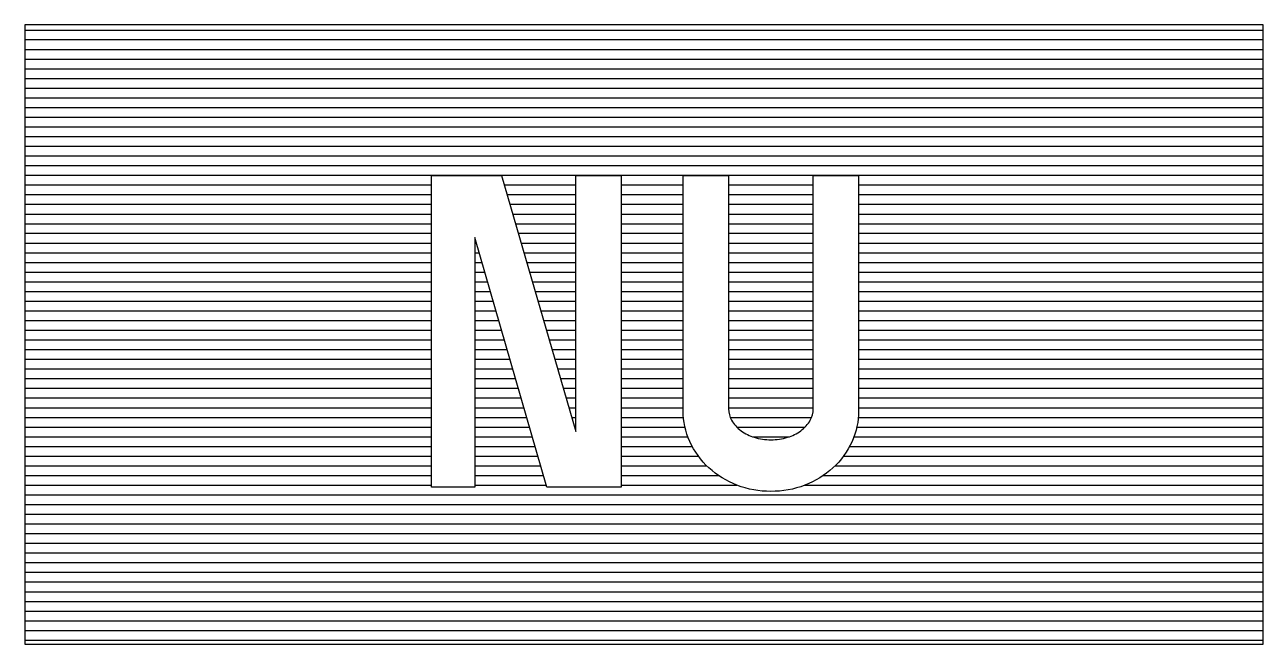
# Model space of a CAD drawing. Header units: millimetres. Extents: x -3 to 2253, y -3 to 1300.
# Drawn here: x 1099 to 1111, y 602 to 608 of the extents above; entities that cross this region are included whole.
import ezdxf

# ---------------------------------------------------------------- set-up
doc = ezdxf.new("R2010")
doc.units = ezdxf.units.MM
doc.layers.add('GROEN', color=3, linetype='Continuous')
doc.layers.add('VEILIG', color=7, linetype='Continuous')

# ---------------------------------------------------------------- blocks, each defined once
blk = doc.blocks.new('*X452')
at = {"color": 0}
for p, q in [((38532.5, 18840.949), (38544.5, 18840.949)), ((38532.5, 18840.856), (38544.5, 18840.856)), ((38532.5, 18840.762), (38544.5, 18840.762)), ((38532.5, 18840.668), (38544.5, 18840.668)), ((38532.5, 18840.574), (38544.5, 18840.574)), ((38532.5, 18840.48), (38544.5, 18840.48)), ((38532.5, 18840.387), (38544.5, 18840.387)), ((38532.5, 18840.293), (38544.5, 18840.293)), ((38532.5, 18840.199), (38544.5, 18840.199)), ((38532.5, 18840.105), (38544.5, 18840.105)), ((38532.5, 18840.011), (38544.5, 18840.011)), ((38532.5, 18839.918), (38544.5, 18839.918)), ((38532.5, 18839.824), (38544.5, 18839.824)), ((38532.5, 18839.73), (38544.5, 18839.73)), ((38532.5, 18839.636), (38544.5, 18839.636)), ((38532.5, 18839.542), (38544.5, 18839.542)), ((38532.5, 18839.449), (38536.44, 18839.449)), ((38537.147, 18839.449), (38537.84, 18839.449)), ((38538.28, 18839.449), (38538.88, 18839.449)), ((38539.32, 18839.449), (38540.14, 18839.449)), ((38540.58, 18839.449), (38544.5, 18839.449)), ((38532.5, 18839.355), (38536.44, 18839.355)), ((38537.174, 18839.355), (38537.84, 18839.355)), ((38538.28, 18839.355), (38538.88, 18839.355)), ((38539.32, 18839.355), (38540.14, 18839.355)), ((38540.58, 18839.355), (38544.5, 18839.355)), ((38532.5, 18839.261), (38536.44, 18839.261)), ((38532.5, 18839.167), (38536.44, 18839.167)), ((38537.201, 18839.261), (38537.84, 18839.261)), ((38537.228, 18839.167), (38537.84, 18839.167)), ((38538.28, 18839.261), (38538.88, 18839.261)), ((38538.28, 18839.167), (38538.88, 18839.167)), ((38539.32, 18839.261), (38540.14, 18839.261)), ((38539.32, 18839.167), (38540.14, 18839.167)), ((38540.58, 18839.261), (38544.5, 18839.261)), ((38540.58, 18839.167), (38544.5, 18839.167)), ((38532.5, 18839.073), (38536.44, 18839.073)), ((38537.255, 18839.073), (38537.84, 18839.073)), ((38538.28, 18839.073), (38538.88, 18839.073)), ((38539.32, 18839.073), (38540.14, 18839.073)), ((38540.58, 18839.073), (38544.5, 18839.073)), ((38532.5, 18838.98), (38536.44, 18838.98)), ((38537.283, 18838.98), (38537.84, 18838.98)), ((38538.28, 18838.98), (38538.88, 18838.98)), ((38539.32, 18838.98), (38540.14, 18838.98)), ((38540.58, 18838.98), (38544.5, 18838.98)), ((38532.5, 18838.886), (38536.44, 18838.886)), ((38536.86, 18838.886), (38536.876, 18838.886)), ((38537.31, 18838.886), (38537.84, 18838.886)), ((38538.28, 18838.886), (38538.88, 18838.886)), ((38539.32, 18838.886), (38540.14, 18838.886)), ((38540.58, 18838.886), (38544.5, 18838.886)), ((38532.5, 18838.792), (38536.44, 18838.792)), ((38532.5, 18838.698), (38536.44, 18838.698)), ((38536.86, 18838.792), (38536.903, 18838.792)), ((38536.86, 18838.698), (38536.93, 18838.698)), ((38537.337, 18838.792), (38537.84, 18838.792)), ((38537.364, 18838.698), (38537.84, 18838.698)), ((38538.28, 18838.792), (38538.88, 18838.792)), ((38538.28, 18838.698), (38538.88, 18838.698)), ((38539.32, 18838.792), (38540.14, 18838.792)), ((38539.32, 18838.698), (38540.14, 18838.698)), ((38540.58, 18838.792), (38544.5, 18838.792)), ((38540.58, 18838.698), (38544.5, 18838.698)), ((38532.5, 18838.604), (38536.44, 18838.604)), ((38536.86, 18838.604), (38536.957, 18838.604)), ((38537.392, 18838.604), (38537.84, 18838.604)), ((38538.28, 18838.604), (38538.88, 18838.604)), ((38539.32, 18838.604), (38540.14, 18838.604)), ((38540.58, 18838.604), (38544.5, 18838.604)), ((38532.5, 18838.511), (38536.44, 18838.511)), ((38536.86, 18838.511), (38536.984, 18838.511)), ((38537.419, 18838.511), (38537.84, 18838.511)), ((38538.28, 18838.511), (38538.88, 18838.511)), ((38539.32, 18838.511), (38540.14, 18838.511)), ((38540.58, 18838.511), (38544.5, 18838.511)), ((38532.5, 18838.417), (38536.44, 18838.417)), ((38532.5, 18838.323), (38536.44, 18838.323)), ((38536.86, 18838.417), (38537.011, 18838.417)), ((38536.86, 18838.323), (38537.038, 18838.323)), ((38537.446, 18838.417), (38537.84, 18838.417)), ((38537.473, 18838.323), (38537.84, 18838.323)), ((38538.28, 18838.417), (38538.88, 18838.417)), ((38538.28, 18838.323), (38538.88, 18838.323)), ((38539.32, 18838.417), (38540.14, 18838.417)), ((38539.32, 18838.323), (38540.14, 18838.323)), ((38540.58, 18838.417), (38544.5, 18838.417)), ((38540.58, 18838.323), (38544.5, 18838.323)), ((38532.5, 18838.229), (38536.44, 18838.229)), ((38536.86, 18838.229), (38537.066, 18838.229)), ((38537.501, 18838.229), (38537.84, 18838.229)), ((38538.28, 18838.229), (38538.88, 18838.229)), ((38539.32, 18838.229), (38540.14, 18838.229)), ((38540.58, 18838.229), (38544.5, 18838.229)), ((38532.5, 18838.135), (38536.44, 18838.135)), ((38536.86, 18838.135), (38537.093, 18838.135)), ((38537.528, 18838.135), (38537.84, 18838.135)), ((38538.28, 18838.135), (38538.88, 18838.135)), ((38539.32, 18838.135), (38540.14, 18838.135)), ((38540.58, 18838.135), (38544.5, 18838.135)), ((38532.5, 18838.042), (38536.44, 18838.042)), ((38536.86, 18838.042), (38537.12, 18838.042)), ((38537.555, 18838.042), (38537.84, 18838.042)), ((38538.28, 18838.042), (38538.88, 18838.042)), ((38539.32, 18838.042), (38540.14, 18838.042)), ((38540.58, 18838.042), (38544.5, 18838.042)), ((38532.5, 18837.948), (38536.44, 18837.948)), ((38532.5, 18837.854), (38536.44, 18837.854)), ((38536.86, 18837.948), (38537.147, 18837.948)), ((38536.86, 18837.854), (38537.174, 18837.854)), ((38537.582, 18837.948), (38537.84, 18837.948)), ((38537.609, 18837.854), (38537.84, 18837.854)), ((38538.28, 18837.948), (38538.88, 18837.948)), ((38538.28, 18837.854), (38538.88, 18837.854)), ((38539.32, 18837.948), (38540.14, 18837.948)), ((38539.32, 18837.854), (38540.14, 18837.854)), ((38540.58, 18837.948), (38544.5, 18837.948)), ((38540.58, 18837.854), (38544.5, 18837.854)), ((38532.5, 18837.76), (38536.44, 18837.76)), ((38536.86, 18837.76), (38537.201, 18837.76)), ((38537.637, 18837.76), (38537.84, 18837.76)), ((38538.28, 18837.76), (38538.88, 18837.76)), ((38539.32, 18837.76), (38540.14, 18837.76)), ((38540.58, 18837.76), (38544.5, 18837.76)), ((38532.5, 18837.666), (38536.44, 18837.666)), ((38536.86, 18837.666), (38537.228, 18837.666)), ((38537.664, 18837.666), (38537.84, 18837.666)), ((38538.28, 18837.666), (38538.88, 18837.666)), ((38539.32, 18837.666), (38540.14, 18837.666)), ((38540.58, 18837.666), (38544.5, 18837.666)), ((38532.5, 18837.573), (38536.44, 18837.573)), ((38536.86, 18837.573), (38537.256, 18837.573)), ((38537.691, 18837.573), (38537.84, 18837.573)), ((38538.28, 18837.573), (38538.88, 18837.573)), ((38539.32, 18837.573), (38540.14, 18837.573)), ((38540.58, 18837.573), (38544.5, 18837.573)), ((38532.5, 18837.479), (38536.44, 18837.479)), ((38532.5, 18837.385), (38536.44, 18837.385)), ((38536.86, 18837.479), (38537.283, 18837.479)), ((38536.86, 18837.385), (38537.31, 18837.385)), ((38537.718, 18837.479), (38537.84, 18837.479)), ((38537.746, 18837.385), (38537.84, 18837.385)), ((38538.28, 18837.479), (38538.88, 18837.479)), ((38538.28, 18837.385), (38538.88, 18837.385)), ((38539.32, 18837.479), (38540.14, 18837.479)), ((38539.32, 18837.385), (38540.14, 18837.385)), ((38540.58, 18837.479), (38544.5, 18837.479)), ((38540.58, 18837.385), (38544.5, 18837.385)), ((38532.5, 18837.291), (38536.44, 18837.291)), ((38536.86, 18837.291), (38537.337, 18837.291)), ((38537.773, 18837.291), (38537.84, 18837.291)), ((38538.28, 18837.291), (38538.88, 18837.291)), ((38539.32, 18837.291), (38540.14, 18837.291)), ((38540.58, 18837.291), (38544.5, 18837.291)), ((38532.5, 18837.197), (38536.44, 18837.197)), ((38536.86, 18837.197), (38537.364, 18837.197)), ((38537.8, 18837.197), (38537.84, 18837.197)), ((38538.28, 18837.197), (38538.883, 18837.197)), ((38539.336, 18837.197), (38540.124, 18837.197)), ((38540.577, 18837.197), (38544.5, 18837.197)), ((38532.5, 18837.104), (38536.44, 18837.104)), ((38532.5, 18837.01), (38536.44, 18837.01)), ((38536.86, 18837.104), (38537.391, 18837.104)), ((38536.86, 18837.01), (38537.418, 18837.01)), ((38537.827, 18837.104), (38537.84, 18837.104)), ((38538.28, 18837.104), (38538.897, 18837.104)), ((38538.28, 18837.01), (38538.925, 18837.01)), ((38539.399, 18837.104), (38540.061, 18837.104)), ((38539.55, 18837.01), (38539.91, 18837.01)), ((38540.535, 18837.01), (38544.5, 18837.01)), ((38540.563, 18837.104), (38544.5, 18837.104)), ((38532.5, 18836.916), (38536.44, 18836.916)), ((38536.86, 18836.916), (38537.445, 18836.916)), ((38538.28, 18836.916), (38538.968, 18836.916)), ((38540.492, 18836.916), (38544.5, 18836.916)), ((38532.5, 18836.822), (38536.44, 18836.822)), ((38536.86, 18836.822), (38537.473, 18836.822)), ((38538.28, 18836.822), (38539.027, 18836.822)), ((38540.433, 18836.822), (38544.5, 18836.822)), ((38532.5, 18836.728), (38536.44, 18836.728)), ((38536.86, 18836.728), (38537.5, 18836.728)), ((38538.28, 18836.728), (38539.108, 18836.728)), ((38540.352, 18836.728), (38544.5, 18836.728)), ((38532.5, 18836.635), (38536.44, 18836.635)), ((38532.5, 18836.541), (38536.44, 18836.541)), ((38536.86, 18836.635), (38537.527, 18836.635)), ((38536.86, 18836.541), (38537.554, 18836.541)), ((38538.28, 18836.635), (38539.222, 18836.635)), ((38538.28, 18836.541), (38539.4, 18836.541)), ((38540.06, 18836.541), (38544.5, 18836.541)), ((38540.238, 18836.635), (38544.5, 18836.635)), ((38532.5, 18836.447), (38544.5, 18836.447)), ((38532.5, 18836.353), (38544.5, 18836.353)), ((38532.5, 18836.259), (38544.5, 18836.259)), ((38532.5, 18836.166), (38544.5, 18836.166)), ((38532.5, 18836.072), (38544.5, 18836.072)), ((38532.5, 18835.978), (38544.5, 18835.978)), ((38532.5, 18835.884), (38544.5, 18835.884)), ((38532.5, 18835.79), (38544.5, 18835.79)), ((38532.5, 18835.697), (38544.5, 18835.697)), ((38532.5, 18835.603), (38544.5, 18835.603)), ((38532.5, 18835.509), (38544.5, 18835.509)), ((38532.5, 18835.415), (38544.5, 18835.415)), ((38532.5, 18835.321), (38544.5, 18835.321)), ((38532.5, 18835.228), (38544.5, 18835.228)), ((38532.5, 18835.134), (38544.5, 18835.134)), ((38532.5, 18835.04), (38544.5, 18835.04))]:
    blk.add_line(p, q, dxfattribs=at)
blk = doc.blocks.new('1034')
at = {"layer": 'VEILIG'}
for p, q in [((6, 3), (-6, 3)), ((-6, 3), (-6, -3)), ((6, -3), (6, 3)), ((-6, -3), (6, -3))]:
    blk.add_line(p, q, dxfattribs=at)
blk.add_lwpolyline([(-2.06, 1.54), (-1.38, 1.54), (-0.66, -0.94), (-0.66, 1.54), (-0.22, 1.54), (-0.22, -1.48), (-0.94, -1.48), (-1.64, 0.94), (-1.64, -1.48), (-2.06, -1.48)], close=True, dxfattribs=at)
blk.add_lwpolyline([(2.08, -0.74, -0.1064), (2.016, -1.035, -0.101423), (1.831, -1.292, -0.095096), (1.559, -1.46, -0.091059), (1.23, -1.52, -0.091059), (0.901, -1.46, -0.095096), (0.629, -1.292, -0.101423), (0.444, -1.035, -0.1064), (0.38, -0.74), (0.38, 1.54), (0.82, 1.54), (0.82, -0.72, 0.129495), (0.849, -0.83, 0.106397), (0.94, -0.932, 0.084553), (1.068, -0.996, 0.073704), (1.23, -1.02, 0.073704), (1.392, -0.996, 0.084553), (1.52, -0.932, 0.106397), (1.611, -0.83, 0.129495), (1.64, -0.72), (1.64, 1.54), (2.08, 1.54), (2.08, -0.74)], format="xyb", close=True, dxfattribs=at)
at = {"layer": 'GROEN'}
blk.add_blockref('*X452', (-38538.5, -18838), dxfattribs=at)

msp = doc.modelspace()

# ---------------------------------------------------------------- block references
msp.add_blockref('1034', (1105, 605))

doc.saveas('drawing.dxf')
